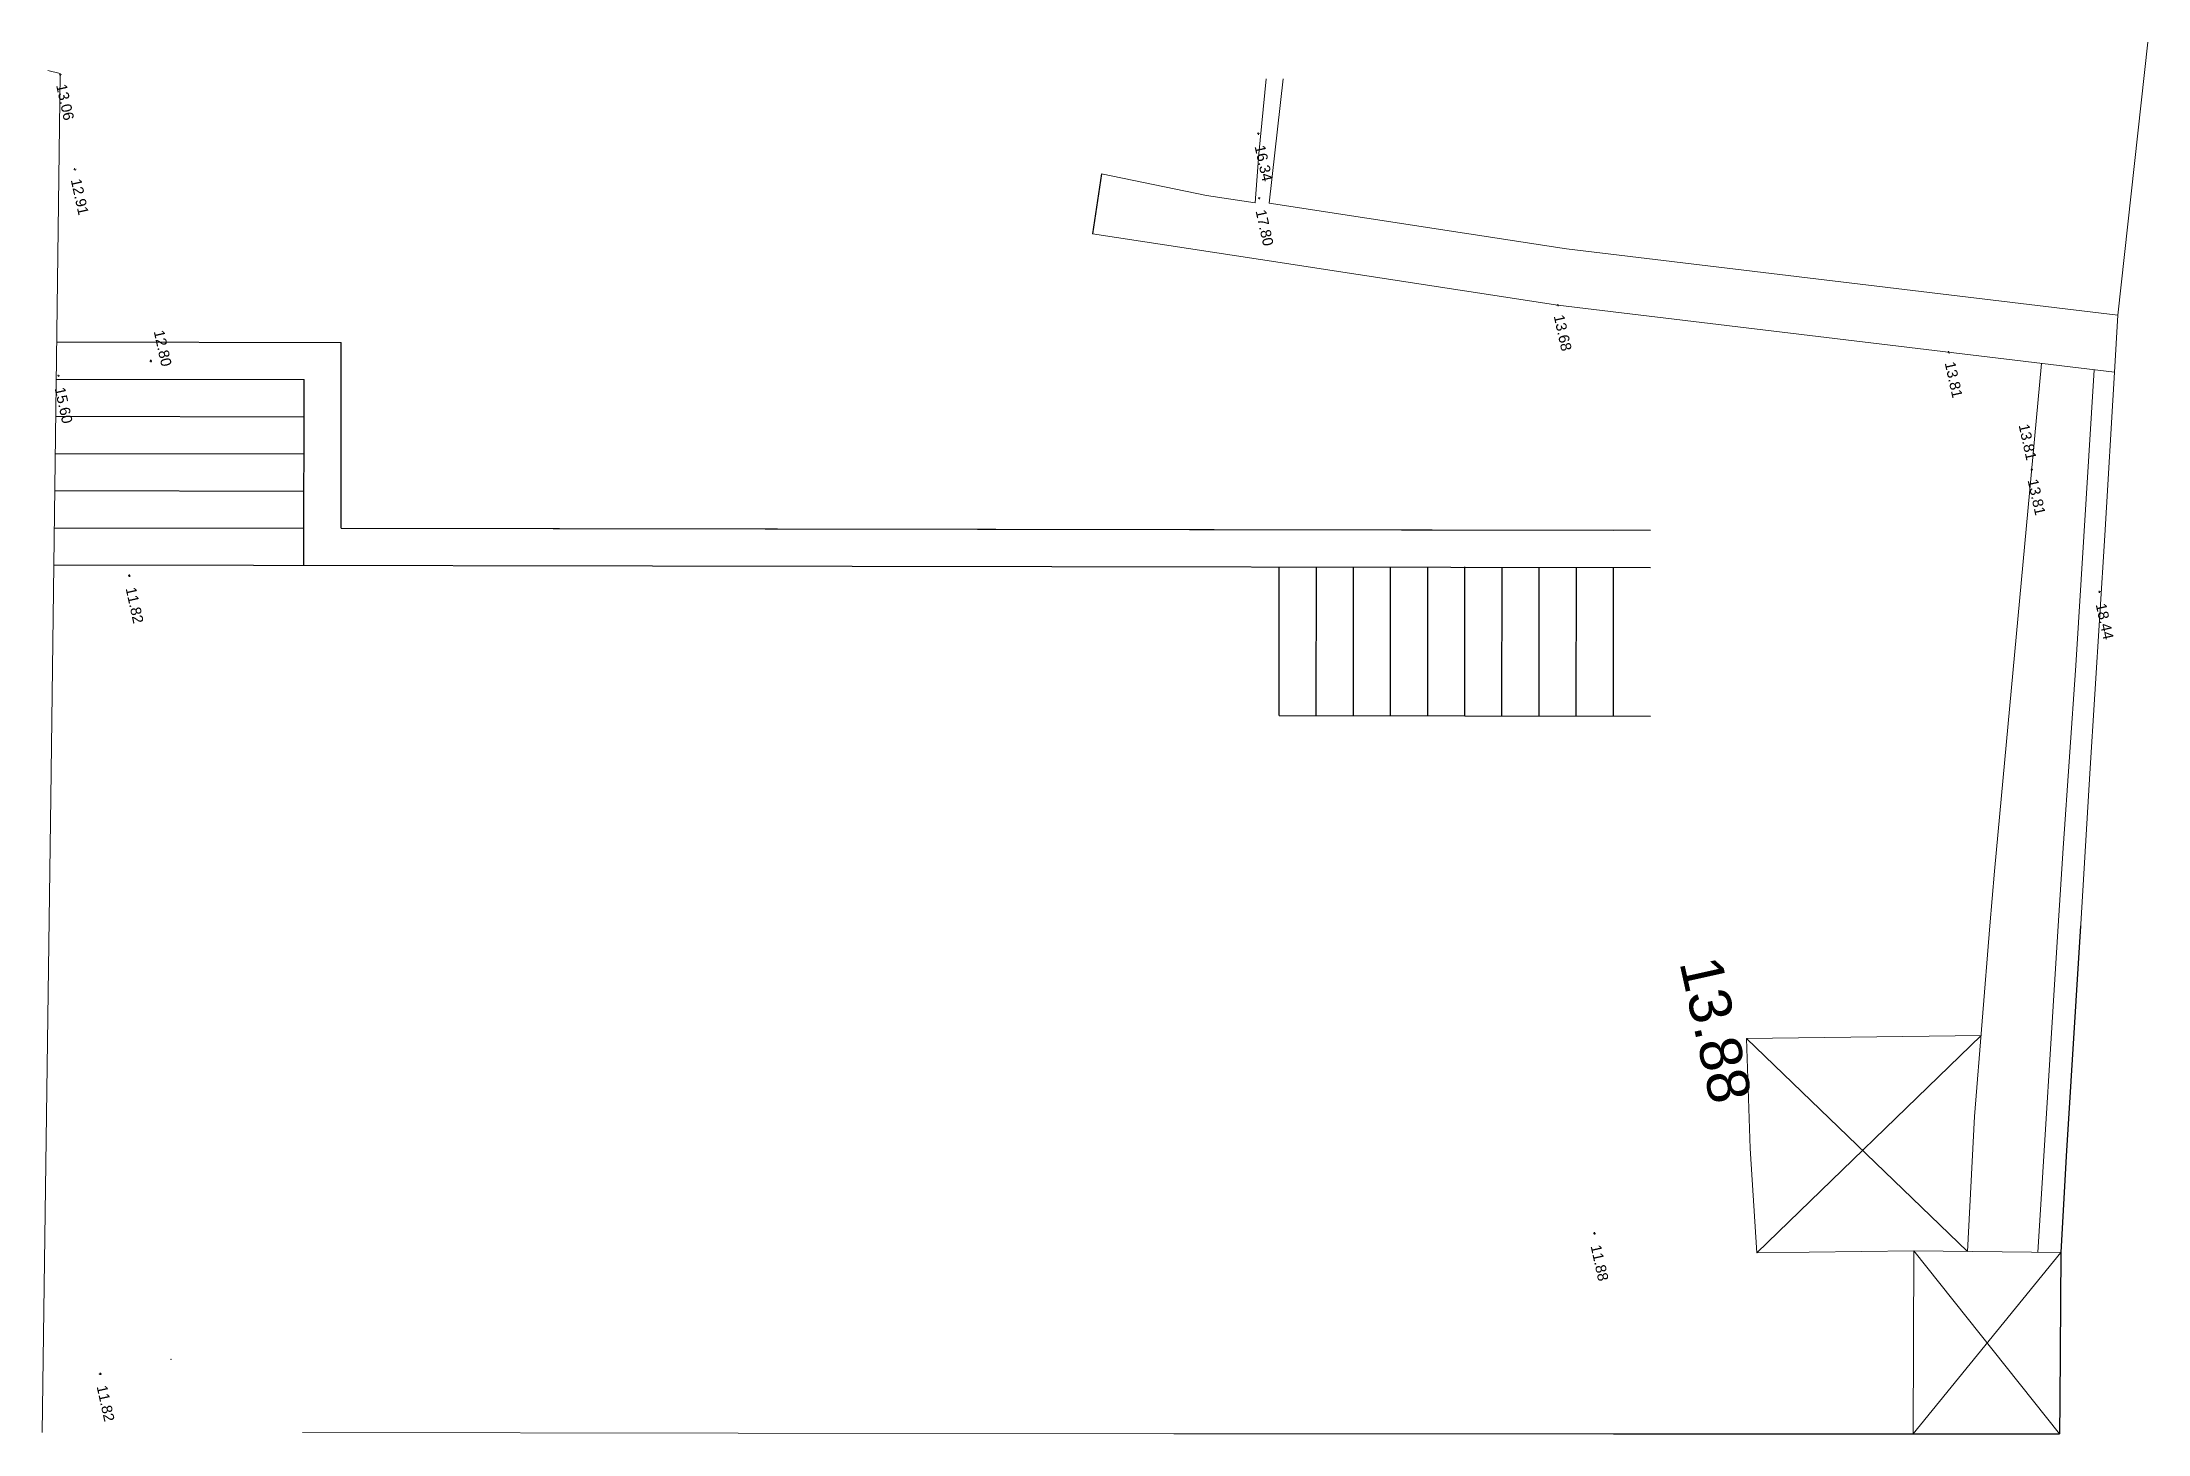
# Model space of a CAD drawing. Header units: millimetres. Extents: x 1778 to 2471, y 1406 to 1876.
# Drawn here: x 1856.51 to 1873.51, y 1726.72 to 1737.96 of the extents above; entities that cross this region are included whole.
import ezdxf
from ezdxf.enums import TextEntityAlignment as Align

# ---------------------------------------------------------------- set-up
doc = ezdxf.new("R2010")
doc.units = ezdxf.units.MM
for name, color, linetype, lineweight in [('02_Lev_22abril2023', 7, 'Continuous', 0), ('05_Cerceas', 7, 'Continuous', 0), ('07_Coroamento_muro', 7, 'Continuous', 0), ('construcao', 6, 'Continuous', 0), ('muro', 7, 'Continuous', 0)]:
    doc.layers.add(name, color=color, linetype=linetype, lineweight=lineweight)
doc.layers.add('ARQ_CONSTRUIR_VISTA', color=30, linetype='Continuous')
doc.layers.add('ARQ_DEMOLIR_CORTE', color=2, linetype='Continuous')
doc.styles.add('Arial', font='arial.ttf', dxfattribs={"height": 0.2})

msp = doc.modelspace()

# ---------------------------------------------------------------- texts
at = {"layer": '02_Lev_22abril2023', "style": 'Arial'}
for s, p in [('13.06', (1856.618, 1737.609)), ('12.91', (1856.736, 1736.845)), ('13.68', (1868.709, 1735.747)), ('13.81', (1871.866, 1735.368)), ('13.81', (1872.535, 1734.421))]:
    msp.add_text(s, height=0.085, rotation=282.4928, dxfattribs=at).set_placement(p)
msp.add_text('13.81', height=0.085, rotation=282.4928, dxfattribs=at).set_placement((1872.502, 1734.57), align=Align.BOTTOM_RIGHT)
at = {"layer": '05_Cerceas', "style": 'Arial'}
for s, p in [('17.80', (1866.302, 1736.595)), ('15.60', (1856.606, 1735.162))]:
    msp.add_text(s, height=0.085, rotation=282.4928, dxfattribs=at).set_placement(p)
at = {"layer": '07_Coroamento_muro', "style": 'Arial'}
for s, p in [('16.34', (1866.294, 1737.116)), ('18.44', (1873.085, 1733.418))]:
    msp.add_text(s, height=0.085, rotation=282.4928, dxfattribs=at).set_placement(p)
at = {"layer": 'ARQ_CONSTRUIR_VISTA', "style": 'Arial'}
for s, height, p in [('12.80', 0.085, (1857.406, 1735.623)), ('11.82', 0.085, (1857.179, 1733.548)), ('13.88', 0.34, (1869.724, 1730.529)), ('11.88', 0.085, (1869.007, 1728.24)), ('11.82', 0.085, (1856.945, 1727.106))]:
    msp.add_text(s, height=height, rotation=282.4928, dxfattribs=at).set_placement(p)

# ---------------------------------------------------------------- linework, layer by layer
at = {"layer": '02_Lev_22abril2023', "linetype": 'Continuous', "lineweight": 0}
for p, q in [((1856.644, 1737.693), (1856.661, 1737.697)), ((1856.651, 1737.704), (1856.654, 1737.687)), ((1856.762, 1736.929), (1856.779, 1736.933)), ((1856.768, 1736.939), (1856.772, 1736.922)), ((1868.735, 1735.831), (1868.752, 1735.835)), ((1868.742, 1735.842), (1868.745, 1735.825)), ((1871.892, 1735.452), (1871.909, 1735.455)), ((1871.898, 1735.462), (1871.902, 1735.445)), ((1872.561, 1734.505), (1872.578, 1734.509)), ((1872.561, 1734.505), (1872.578, 1734.509)), ((1872.568, 1734.515), (1872.571, 1734.499)), ((1872.568, 1734.515), (1872.571, 1734.498))]:
    msp.add_line(p, q, dxfattribs=at)
for p in [(1856.652, 1737.695), (1856.77, 1736.931), (1868.743, 1735.833), (1871.9, 1735.453), (1872.569, 1734.507), (1872.569, 1734.507), (1857.547, 1727.326)]:
    msp.add_point(p, dxfattribs=at)
at = {"layer": '05_Cerceas', "linetype": 'Continuous', "lineweight": 0}
for p, q in [((1866.33, 1736.706), (1866.334, 1736.69)), ((1866.324, 1736.696), (1866.34, 1736.7)), ((1856.629, 1735.263), (1856.645, 1735.266)), ((1856.635, 1735.273), (1856.639, 1735.256))]:
    msp.add_line(p, q, dxfattribs=at)
for p in [(1866.332, 1736.698), (1856.637, 1735.264)]:
    msp.add_point(p, dxfattribs=at)
at = {"layer": '07_Coroamento_muro', "linetype": 'Continuous', "lineweight": 0}
for p, q in [((1866.316, 1737.217), (1866.333, 1737.22)), ((1866.323, 1737.227), (1866.327, 1737.21)), ((1873.107, 1733.519), (1873.124, 1733.522)), ((1873.114, 1733.529), (1873.117, 1733.512))]:
    msp.add_line(p, q, dxfattribs=at)
for p in [(1866.325, 1737.219), (1873.116, 1733.521)]:
    msp.add_point(p, dxfattribs=at)
at = {"layer": 'ARQ_CONSTRUIR_VISTA'}
for p, q in [((1865.059, 1736.895), (1864.985, 1736.411)), ((1856.624, 1735.537), (1858.921, 1735.534)), ((1858.919, 1734.034), (1858.921, 1735.534)), ((1857.374, 1735.382), (1857.391, 1735.385)), ((1857.381, 1735.392), (1857.384, 1735.375)), ((1856.62, 1735.237), (1858.621, 1735.234)), ((1858.618, 1733.734), (1858.621, 1735.234)), ((1856.616, 1734.937), (1858.62, 1734.934)), ((1856.612, 1734.637), (1858.62, 1734.634)), ((1856.608, 1734.337), (1858.619, 1734.334)), ((1856.604, 1734.037), (1858.619, 1734.034)), ((1858.919, 1734.034), (1869.192, 1734.019)), ((1858.919, 1734.034), (1869.492, 1734.018)), ((1856.6, 1733.737), (1869.492, 1733.718)), ((1857.201, 1733.649), (1857.217, 1733.652)), ((1857.207, 1733.659), (1857.211, 1733.642)), ((1866.492, 1732.523), (1866.493, 1733.723)), ((1866.792, 1732.522), (1866.793, 1733.722)), ((1867.092, 1732.522), (1867.093, 1733.722)), ((1867.392, 1732.521), (1867.393, 1733.721)), ((1867.692, 1732.521), (1867.693, 1733.721)), ((1867.992, 1732.521), (1867.993, 1733.721)), ((1868.292, 1732.52), (1868.293, 1733.72)), ((1868.592, 1732.52), (1868.593, 1733.72)), ((1868.892, 1732.519), (1868.893, 1733.719)), ((1869.192, 1732.519), (1869.193, 1733.719)), ((1866.492, 1732.523), (1869.492, 1732.518)), ((1872.964, 1730.824), (1872.848, 1728.966)), ((1872.848, 1728.966), (1872.803, 1728.187)), ((1869.03, 1728.341), (1869.046, 1728.344)), ((1869.036, 1728.351), (1869.04, 1728.334)), ((1872.803, 1728.187), (1872.795, 1726.985)), ((1856.967, 1727.206), (1856.984, 1727.21)), ((1856.974, 1727.216), (1856.977, 1727.2)), ((1872.795, 1726.985), (1872.792, 1726.724)), ((1869.192, 1726.724), (1872.792, 1726.724))]:
    msp.add_line(p, q, dxfattribs=at)
for p in [(1857.382, 1735.384), (1857.209, 1733.651), (1869.038, 1728.342), (1856.975, 1727.208)]:
    msp.add_point(p, dxfattribs=at)
at = {"layer": 'ARQ_DEMOLIR_CORTE', "linetype": 'Continuous', "lineweight": 5}
for p, q in [((1872.107, 1729.285), (1872.232, 1730.824)), ((1872.783, 1730.824), (1872.618, 1728.189)), ((1870.267, 1729.916), (1872.05, 1728.196)), ((1872.16, 1729.94), (1870.35, 1728.185)), ((1872.05, 1728.196), (1872.107, 1729.285)), ((1871.616, 1728.201), (1872.792, 1726.724)), ((1871.611, 1726.724), (1872.803, 1728.187))]:
    msp.add_line(p, q, dxfattribs=at)
at = {"layer": 'ARQ_DEMOLIR_CORTE', "linetype": 'Continuous', "lineweight": 9}
for p, q in [((1870.267, 1729.916), (1872.16, 1729.94)), ((1870.267, 1729.916), (1870.295, 1729.027)), ((1870.35, 1728.185), (1870.295, 1729.027)), ((1870.35, 1728.185), (1871.616, 1728.201)), ((1871.616, 1728.201), (1871.611, 1726.724)), ((1871.616, 1728.201), (1872.803, 1728.187))]:
    msp.add_line(p, q, dxfattribs=at)
at = {"layer": 'construcao', "linetype": 'Continuous', "lineweight": 9}
for p, q in [((1873.263, 1735.754), (1873.507, 1737.957)), ((1856.552, 1737.729), (1856.652, 1737.704)), ((1856.652, 1737.695), (1856.575, 1731.861)), ((1856.652, 1737.704), (1856.652, 1737.695)), ((1866.413, 1736.658), (1866.524, 1737.662)), ((1868.813, 1736.29), (1866.413, 1736.658)), ((1873.263, 1735.754), (1868.813, 1736.29)), ((1856.575, 1731.861), (1856.505, 1726.734)), ((1872.803, 1728.187), (1872.795, 1726.985)), ((1872.795, 1726.985), (1872.792, 1726.724)), ((1858.608, 1726.734), (1865.643, 1726.724)), ((1865.643, 1726.724), (1872.792, 1726.724))]:
    msp.add_line(p, q, dxfattribs=at)
at = {"layer": 'muro', "linetype": 'Continuous', "lineweight": 5}
for p, q in [((1866.33, 1737.057), (1866.388, 1737.662)), ((1866.298, 1736.66), (1866.33, 1737.057)), ((1865.059, 1736.895), (1865.905, 1736.719)), ((1865.905, 1736.719), (1866.298, 1736.66)), ((1866.343, 1736.202), (1864.985, 1736.411)), ((1868.743, 1735.833), (1866.343, 1736.202)), ((1873.236, 1735.293), (1868.743, 1735.833)), ((1873.263, 1735.754), (1873.236, 1735.293)), ((1872.268, 1731.265), (1872.649, 1735.363)), ((1872.925, 1732.925), (1873.074, 1735.312)), ((1873.236, 1735.293), (1873.159, 1733.974)), ((1873.159, 1733.974), (1873.037, 1732.055)), ((1872.822, 1731.451), (1872.925, 1732.925)), ((1873.037, 1732.055), (1872.956, 1730.703)), ((1872.783, 1730.824), (1872.822, 1731.451)), ((1872.232, 1730.824), (1872.268, 1731.265)), ((1872.956, 1730.703), (1872.848, 1728.966)), ((1872.848, 1728.966), (1872.803, 1728.187))]:
    msp.add_line(p, q, dxfattribs=at)

msp.set_redraw_order([(e.dxf.handle, doc.entitydb.next_handle()) for e in msp.query("TEXT MTEXT ATTDEF DIMENSION ARC_DIMENSION")])  # texts and dimensions are drawn at this point

doc.saveas('drawing.dxf')
